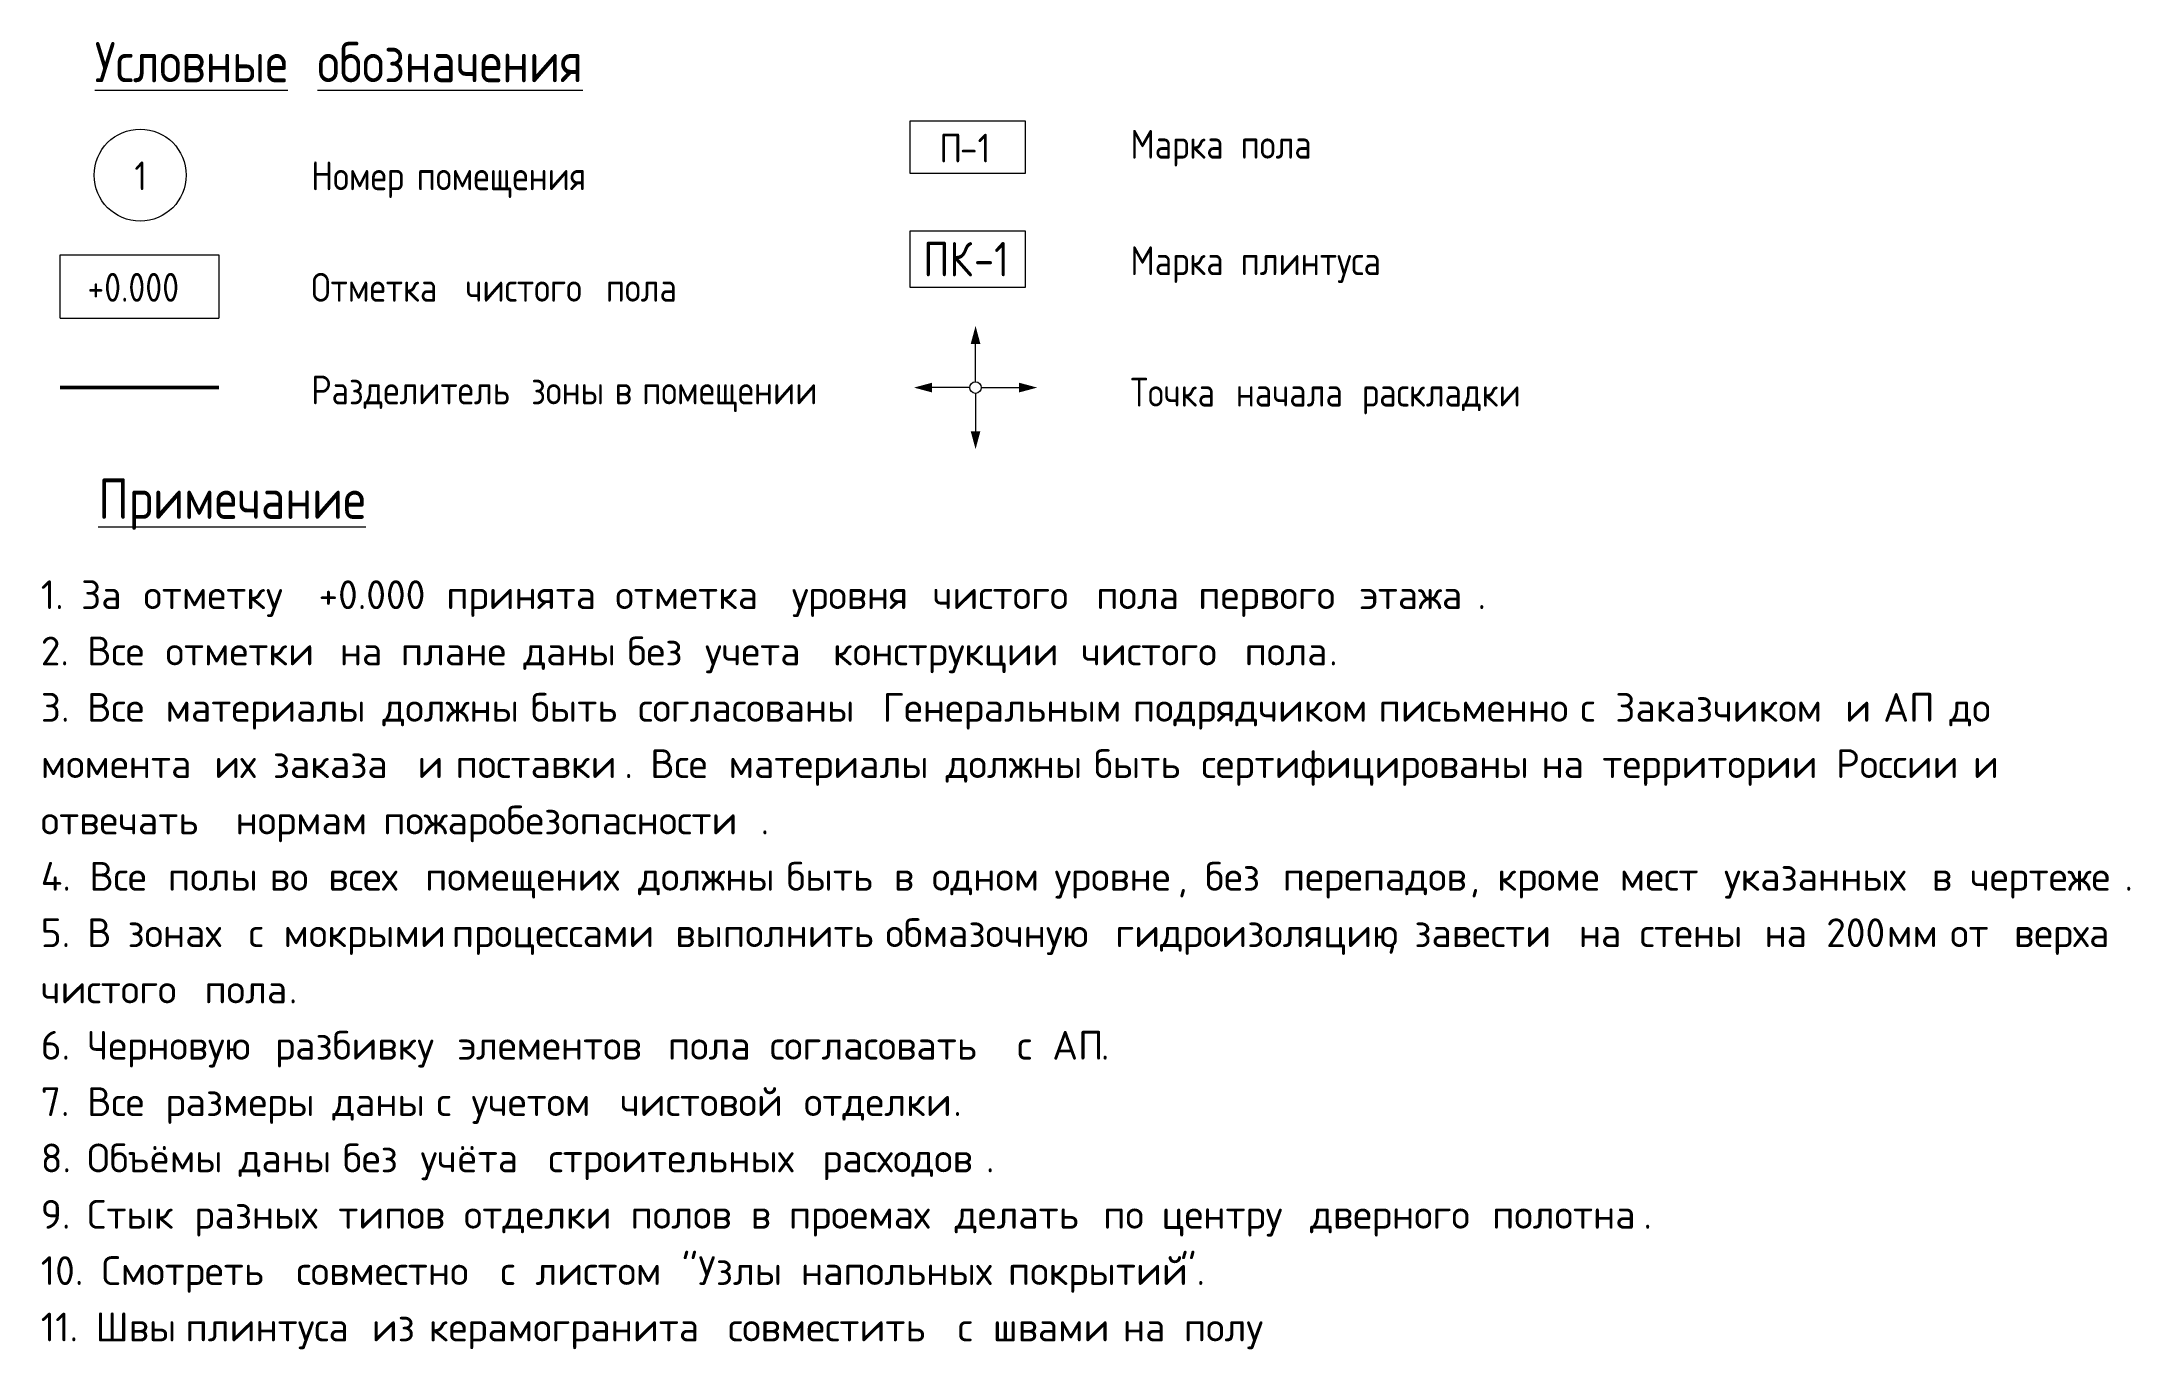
# Model space of a CAD drawing. Header units: millimetres. Extents: x 81633 to 280618, y -8553 to 29000.
# Drawn here: x 280436.5 to 280618, y 3746.2 to 3859.8 of the extents above; entities that cross this region are included whole.
import ezdxf

# ---------------------------------------------------------------- set-up
doc = ezdxf.new("R2010")
doc.units = ezdxf.units.MM
doc.linetypes.add('200_ШТРИХ__ш1_п0_6_', pattern=[800, 500, -300])
for name, color, linetype, lineweight in [('A-DETL', 7, 'Continuous', 9), ('A-DETL-3', 7, '200_ШТРИХ__ш1_п0_6_', 50), ('G-ANNO-TEXT', 7, 'Continuous', 9)]:
    doc.layers.add(name, color=color, linetype=linetype, lineweight=lineweight)
doc.layers.add('A-DETL-GENF-8', color=1, linetype='Continuous', lineweight=9, true_color=0xff0000)
doc.layers.add('G-ANNO-TEXT-2', color=1, linetype='Continuous', lineweight=9, true_color=0xff0000)
doc.styles.add('GOST Common_6', font='GOST_Common.ttf', dxfattribs={"width": 0.9, "height": 3.5})
doc.styles.add('GOST Common_7', font='GOST_Common.ttf', dxfattribs={"width": 0.9, "height": 2.5})
doc.styles.add('GOST Common_8', font='GOST_Common.ttf', dxfattribs={"width": 0.9, "height": 3})
doc.styles.add('ISOCPEUR_3', font='isocpeur.ttf', dxfattribs={"width": 0.9, "height": 2.5})
doc.styles.add('ISOCPEUR_4', font='isocpeur.ttf', dxfattribs={"height": 2.5})

msp = doc.modelspace()

# ---------------------------------------------------------------- texts
at = {"layer": 'G-ANNO-TEXT', "attachment_point": 1}
for s, insert, char_height, width, style in [('\\LУсловные', (280441.08, 3859.77), 3.5, 22.1506, 'GOST Common_6'), ('\\L\\fGOST Common|b0|i0|c204|p34|;\\W.9;\\L ', (280459.36, 3859.77), 3.5, 1.2987, 'GOST Common_6'), ('\\Lобозначения', (280460.43, 3859.77), 3.5, 30.1595, 'GOST Common_6'), ('Марка', (280531.1, 3852.13), 2.5, 10.6785, 'GOST Common_7'), ('\\fGOST Common|b0|i0|c204|p34|;\\W.9; ', (280539.91, 3852.13), 2.5, 0.938, 'GOST Common_7'), ('\\fISOCPEUR|b0|i0|c204|p34|;\\W.9;П', (280514.49, 3851.8), 2.5, 2.1646, 'ISOCPEUR_3'), ('-1', (280516.28, 3851.8), 2.5, 3.319, 'ISOCPEUR_3'), ('пола', (280540.68, 3852.13), 2.5, 8.0089, 'GOST Common_7'), ('\\fGOST Common|b0|i0|c204|p34|;\\W.9;1', (280444.54, 3849.39), 2.5, 1.3709, 'GOST Common_7'), ('Номер', (280459.9, 3849.39), 2.5, 10.1734, 'GOST Common_7'), ('\\fGOST Common|b0|i0|c204|p34|;\\W.9; ', (280468.3, 3849.39), 2.5, 0.938, 'GOST Common_7'), ('помещения', (280469.07, 3849.39), 2.5, 18.543, 'GOST Common_7'), ('Марка', (280531.1, 3842.01), 2.5, 10.6785, 'GOST Common_7'), ('\\fGOST Common|b0|i0|c204|p34|;\\W.9; ', (280539.91, 3842.01), 2.5, 0.938, 'GOST Common_7'), ('плинтуса', (280540.68, 3842.01), 2.5, 16.0177, 'GOST Common_7'), ('+0.000', (280440.44, 3839.7), 2.5, 10.5342, 'GOST Common_7'), ('Отметка', (280459.9, 3839.7), 2.5, 15.2962, 'GOST Common_7'), ('\\fGOST Common|b0|i0|c204|p34|;\\W.9; ', (280472.52, 3839.7), 2.5, 0.938, 'GOST Common_7'), ('\\fGOST Common|b0|i0|c204|p34|;\\W.9; ', (280484.73, 3839.7), 2.5, 0.938, 'GOST Common_7'), ('\\fGOST Common|b0|i0|c204|p34|;\\W.9; ', (280492.11, 3839.7), 2.5, 0.938, 'GOST Common_7'), ('чистого', (280473.3, 3839.7), 2.5, 13.8532, 'GOST Common_7'), ('пола', (280485.5, 3839.7), 2.5, 8.0089, 'GOST Common_7'), ('Разделитель', (280459.9, 3830.78), 2.5, 22.2228, 'GOST Common_7'), ('\\fGOST Common|b0|i0|c204|p34|;\\W.9; ', (280478.24, 3830.78), 2.5, 0.938, 'GOST Common_7'), ('зоны', (280479.01, 3830.78), 2.5, 7.8646, 'GOST Common_7'), ('\\fGOST Common|b0|i0|c204|p34|;\\W.9; ', (280485.5, 3830.78), 2.5, 0.938, 'GOST Common_7'), ('\\fGOST Common|b0|i0|c204|p34|;\\W.9; ', (280487.88, 3830.78), 2.5, 0.938, 'GOST Common_7'), ('Точка', (280531.1, 3830.59), 2.5, 10.1734, 'GOST Common_7'), ('\\fGOST Common|b0|i0|c204|p34|;\\W.9; ', (280539.49, 3830.59), 2.5, 0.938, 'GOST Common_7'), ('\\fGOST Common|b0|i0|c204|p34|;\\W.9; ', (280550.44, 3830.59), 2.5, 0.938, 'GOST Common_7'), ('\\fGOST Common|b0|i0|c204|p34|;\\W.9;в', (280486.28, 3830.78), 2.5, 1.9481, 'GOST Common_7'), ('помещении', (280488.66, 3830.78), 2.5, 18.543, 'GOST Common_7'), ('начала', (280540.26, 3830.59), 2.5, 12.338, 'GOST Common_7'), ('раскладки', (280551.22, 3830.59), 2.5, 17.6772, 'GOST Common_7'), ('\\LПримечание', (280441.39, 3821.83), 3.5, 28.5, 'GOST Common_6'), ('1. ', (280436.39, 3812.99), 2.5, 4.2489, 'ISOCPEUR_4'), ('За', (280439.89, 3812.99), 2.5, 4.73, 'ISOCPEUR_4'), ('\\fISOCPEUR|b0|i0|c204|p34|; ', (280443.8, 3812.99), 2.5, 1.8439, 'ISOCPEUR_4'), ('отметку', (280445.32, 3812.99), 2.5, 16.5148, 'ISOCPEUR_4'), (' +0.000 ', (280458.94, 3812.99), 2.5, 15.3924, 'ISOCPEUR_4'), ('принята', (280471.64, 3812.99), 2.5, 15.9536, 'ISOCPEUR_4'), ('\\fISOCPEUR|b0|i0|c204|p34|; ', (280484.81, 3812.99), 2.5, 1.8439, 'ISOCPEUR_4'), ('отметка', (280486.33, 3812.99), 2.5, 16.7553, 'ISOCPEUR_4'), ('\\fISOCPEUR|b0|i0|c204|p34|; ', (280500.15, 3812.99), 2.5, 1.8439, 'ISOCPEUR_4'), ('уровня', (280501.67, 3812.99), 2.5, 12.9873, 'ISOCPEUR_4'), ('\\fISOCPEUR|b0|i0|c204|p34|; ', (280512.39, 3812.99), 2.5, 1.8439, 'ISOCPEUR_4'), ('чистого', (280513.91, 3812.99), 2.5, 15.3924, 'ISOCPEUR_4'), ('\\fISOCPEUR|b0|i0|c204|p34|; ', (280526.61, 3812.99), 2.5, 1.8439, 'ISOCPEUR_4'), ('пола', (280528.13, 3812.99), 2.5, 8.8987, 'ISOCPEUR_4'), ('\\fISOCPEUR|b0|i0|c204|p34|; ', (280535.48, 3812.99), 2.5, 1.8439, 'ISOCPEUR_4'), ('первого', (280537, 3812.99), 2.5, 15.1519, 'ISOCPEUR_4'), ('\\fISOCPEUR|b0|i0|c204|p34|; ', (280549.5, 3812.99), 2.5, 1.8439, 'ISOCPEUR_4'), ('этажа', (280551.02, 3812.99), 2.5, 12.4262, 'ISOCPEUR_4'), ('\\fISOCPEUR|b0|i0|c204|p34|;.', (280561.27, 3812.99), 2.5, 0.8819, 'ISOCPEUR_4'), ('2. ', (280436.39, 3808.1), 2.5, 4.8903, 'ISOCPEUR_4'), ('Все', (280440.42, 3808.1), 2.5, 6.4135, 'ISOCPEUR_4'), ('\\fISOCPEUR|b0|i0|c204|p34|; ', (280445.72, 3808.1), 2.5, 1.8439, 'ISOCPEUR_4'), ('отметки', (280447.24, 3808.1), 2.5, 16.5148, 'ISOCPEUR_4'), ('\\fISOCPEUR|b0|i0|c204|p34|; ', (280460.86, 3808.1), 2.5, 1.8439, 'ISOCPEUR_4'), ('на', (280462.38, 3808.1), 2.5, 4.5696, 'ISOCPEUR_4'), ('\\fISOCPEUR|b0|i0|c204|p34|; ', (280466.15, 3808.1), 2.5, 1.8439, 'ISOCPEUR_4'), ('плане', (280467.68, 3808.1), 2.5, 11.0633, 'ISOCPEUR_4'), ('\\fISOCPEUR|b0|i0|c204|p34|; ', (280476.8, 3808.1), 2.5, 1.8439, 'ISOCPEUR_4'), ('даны', (280478.33, 3808.1), 2.5, 9.1392, 'ISOCPEUR_4'), ('\\fISOCPEUR|b0|i0|c204|p34|; ', (280485.87, 3808.1), 2.5, 1.8439, 'ISOCPEUR_4'), ('без', (280487.39, 3808.1), 2.5, 6.3333, 'ISOCPEUR_4'), ('\\fISOCPEUR|b0|i0|c204|p34|; ', (280492.61, 3808.1), 2.5, 1.8439, 'ISOCPEUR_4'), ('учета', (280494.13, 3808.1), 2.5, 11.6245, 'ISOCPEUR_4'), ('\\fISOCPEUR|b0|i0|c204|p34|; ', (280503.73, 3808.1), 2.5, 1.8439, 'ISOCPEUR_4'), ('конструкции', (280505.25, 3808.1), 2.5, 24.2911, 'ISOCPEUR_4'), ('\\fISOCPEUR|b0|i0|c204|p34|; ', (280525.29, 3808.1), 2.5, 1.8439, 'ISOCPEUR_4'), ('чистого', (280526.81, 3808.1), 2.5, 15.3924, 'ISOCPEUR_4'), ('\\fISOCPEUR|b0|i0|c204|p34|; ', (280539.51, 3808.1), 2.5, 1.8439, 'ISOCPEUR_4'), ('пола', (280541.03, 3808.1), 2.5, 8.8987, 'ISOCPEUR_4'), ('\\fISOCPEUR|b0|i0|c204|p34|;.', (280548.37, 3808.1), 2.5, 0.8819, 'ISOCPEUR_4'), ('3. ', (280436.39, 3803.2), 2.5, 4.8903, 'ISOCPEUR_4'), ('Все', (280440.42, 3803.2), 2.5, 6.4135, 'ISOCPEUR_4'), ('\\fISOCPEUR|b0|i0|c204|p34|; ', (280445.72, 3803.2), 2.5, 1.8439, 'ISOCPEUR_4'), ('\\fISOCPEUR|b0|i0|c204|p34|; ', (280464.57, 3803.2), 2.5, 1.8439, 'ISOCPEUR_4'), ('\\fISOCPEUR|b0|i0|c204|p34|; ', (280477.47, 3803.2), 2.5, 1.8439, 'ISOCPEUR_4'), ('быть', (280478.99, 3803.2), 2.5, 9.4599, 'ISOCPEUR_4'), ('\\fISOCPEUR|b0|i0|c204|p34|; ', (280486.79, 3803.2), 2.5, 1.8439, 'ISOCPEUR_4'), ('\\fISOCPEUR|b0|i0|c204|p34|; ', (280508.02, 3803.2), 2.5, 1.8439, 'ISOCPEUR_4'), ('Генеральным', (280509.55, 3803.2), 2.5, 24.5316, 'ISOCPEUR_4'), ('\\fISOCPEUR|b0|i0|c204|p34|; ', (280529.79, 3803.2), 2.5, 1.8439, 'ISOCPEUR_4'), ('\\fISOCPEUR|b0|i0|c204|p34|; ', (280551.15, 3803.2), 2.5, 1.8439, 'ISOCPEUR_4'), ('\\fISOCPEUR|b0|i0|c204|p34|; ', (280568.68, 3803.2), 2.5, 1.8439, 'ISOCPEUR_4'), ('\\fISOCPEUR|b0|i0|c204|p34|; ', (280571.72, 3803.2), 2.5, 1.8439, 'ISOCPEUR_4'), ('Заказчиком', (280573.24, 3803.2), 2.5, 22.3671, 'ISOCPEUR_4'), ('\\fISOCPEUR|b0|i0|c204|p34|; ', (280591.7, 3803.2), 2.5, 1.8439, 'ISOCPEUR_4'), ('\\fISOCPEUR|b0|i0|c204|p34|; ', (280595.01, 3803.2), 2.5, 1.8439, 'ISOCPEUR_4'), ('АП', (280596.53, 3803.2), 2.5, 5.1308, 'ISOCPEUR_4'), ('\\fISOCPEUR|b0|i0|c204|p34|; ', (280600.76, 3803.2), 2.5, 1.8439, 'ISOCPEUR_4'), ('\\fISOCPEUR|b0|i0|c204|p34|; ', (280605.85, 3803.2), 2.5, 1.8439, 'ISOCPEUR_4'), ('материалы', (280447.24, 3803.2), 2.5, 21.0042, 'ISOCPEUR_4'), ('должны', (280466.09, 3803.2), 2.5, 13.789, 'ISOCPEUR_4'), ('согласованы', (280488.31, 3803.2), 2.5, 23.8903, 'ISOCPEUR_4'), ('подрядчиком', (280531.31, 3803.2), 2.5, 24.0506, 'ISOCPEUR_4'), ('письменно', (280552.67, 3803.2), 2.5, 19.4008, 'ISOCPEUR_4'), ('\\fISOCPEUR|b0|i0|c204|p34|;с', (280570.2, 3803.2), 2.5, 1.8439, 'ISOCPEUR_4'), ('\\fISOCPEUR|b0|i0|c204|p34|;и', (280593.22, 3803.2), 2.5, 2.1646, 'ISOCPEUR_4'), ('до', (280602.28, 3803.2), 2.5, 4.3291, 'ISOCPEUR_4'), ('момента', (280436.39, 3798.31), 2.5, 16.4346, 'ISOCPEUR_4'), ('\\fISOCPEUR|b0|i0|c204|p34|; ', (280449.95, 3798.31), 2.5, 1.8439, 'ISOCPEUR_4'), ('их', (280451.47, 3798.31), 2.5, 4.3291, 'ISOCPEUR_4'), ('\\fISOCPEUR|b0|i0|c204|p34|; ', (280455.04, 3798.31), 2.5, 1.8439, 'ISOCPEUR_4'), ('заказа', (280456.56, 3798.31), 2.5, 13.3882, 'ISOCPEUR_4'), ('\\fISOCPEUR|b0|i0|c204|p34|; ', (280467.61, 3798.31), 2.5, 1.8439, 'ISOCPEUR_4'), ('\\fISOCPEUR|b0|i0|c204|p34|;и', (280469.13, 3798.31), 2.5, 2.1646, 'ISOCPEUR_4'), ('\\fISOCPEUR|b0|i0|c204|p34|; ', (280470.92, 3798.31), 2.5, 1.8439, 'ISOCPEUR_4'), ('поставки', (280472.44, 3798.31), 2.5, 17.7975, 'ISOCPEUR_4'), ('Все', (280489.37, 3798.31), 2.5, 6.4135, 'ISOCPEUR_4'), ('\\fISOCPEUR|b0|i0|c204|p34|; ', (280494.66, 3798.31), 2.5, 1.8439, 'ISOCPEUR_4'), ('материалы', (280496.18, 3798.31), 2.5, 21.0042, 'ISOCPEUR_4'), ('\\fISOCPEUR|b0|i0|c204|p34|; ', (280513.51, 3798.31), 2.5, 1.8439, 'ISOCPEUR_4'), ('должны', (280515.04, 3798.31), 2.5, 13.789, 'ISOCPEUR_4'), ('\\fISOCPEUR|b0|i0|c204|p34|; ', (280526.41, 3798.31), 2.5, 1.8439, 'ISOCPEUR_4'), ('быть', (280527.93, 3798.31), 2.5, 9.4599, 'ISOCPEUR_4'), ('\\fISOCPEUR|b0|i0|c204|p34|; ', (280535.74, 3798.31), 2.5, 1.8439, 'ISOCPEUR_4'), ('сертифицированы', (280537.26, 3798.31), 2.5, 33.9915, 'ISOCPEUR_4'), ('\\fISOCPEUR|b0|i0|c204|p34|; ', (280565.31, 3798.31), 2.5, 1.8439, 'ISOCPEUR_4'), ('на', (280566.83, 3798.31), 2.5, 4.5696, 'ISOCPEUR_4'), ('\\fISOCPEUR|b0|i0|c204|p34|; ', (280570.6, 3798.31), 2.5, 1.8439, 'ISOCPEUR_4'), ('территории', (280572.12, 3798.31), 2.5, 22.7679, 'ISOCPEUR_4'), ('\\fISOCPEUR|b0|i0|c204|p34|; ', (280590.91, 3798.31), 2.5, 1.8439, 'ISOCPEUR_4'), ('России', (280592.43, 3798.31), 2.5, 12.5865, 'ISOCPEUR_4'), ('\\fISOCPEUR|b0|i0|c204|p34|; ', (280602.81, 3798.31), 2.5, 1.8439, 'ISOCPEUR_4'), ('\\fISOCPEUR|b0|i0|c204|p34|;и', (280604.33, 3798.31), 2.5, 2.1646, 'ISOCPEUR_4'), ('\\fISOCPEUR|b0|i0|c204|p34|; ', (280606.12, 3798.31), 2.5, 1.8439, 'ISOCPEUR_4'), ('. ', (280487.12, 3798.31), 2.5, 2.7257, 'ISOCPEUR_4'), ('отвечать', (280436.39, 3793.41), 2.5, 18.6793, 'ISOCPEUR_4'), ('\\fISOCPEUR|b0|i0|c204|p34|; ', (280451.8, 3793.41), 2.5, 1.8439, 'ISOCPEUR_4'), ('нормам', (280453.32, 3793.41), 2.5, 13.7089, 'ISOCPEUR_4'), ('\\fISOCPEUR|b0|i0|c204|p34|; ', (280464.63, 3793.41), 2.5, 1.8439, 'ISOCPEUR_4'), ('пожаробезопасности', (280466.15, 3793.41), 2.5, 39.7637, 'ISOCPEUR_4'), ('\\fISOCPEUR|b0|i0|c204|p34|;.', (280498.96, 3793.41), 2.5, 0.8819, 'ISOCPEUR_4'), ('4. ', (280436.39, 3788.52), 2.5, 5.1308, 'ISOCPEUR_4'), ('Все', (280440.62, 3788.52), 2.5, 6.4135, 'ISOCPEUR_4'), ('\\fISOCPEUR|b0|i0|c204|p34|; ', (280445.91, 3788.52), 2.5, 1.8439, 'ISOCPEUR_4'), ('\\fISOCPEUR|b0|i0|c204|p34|; ', (280454.78, 3788.52), 2.5, 1.8439, 'ISOCPEUR_4'), ('\\fISOCPEUR|b0|i0|c204|p34|; ', (280459.87, 3788.52), 2.5, 1.8439, 'ISOCPEUR_4'), ('\\fISOCPEUR|b0|i0|c204|p34|; ', (280468.27, 3788.52), 2.5, 1.8439, 'ISOCPEUR_4'), ('\\fISOCPEUR|b0|i0|c204|p34|; ', (280486.79, 3788.52), 2.5, 1.8439, 'ISOCPEUR_4'), ('\\fISOCPEUR|b0|i0|c204|p34|; ', (280499.69, 3788.52), 2.5, 1.8439, 'ISOCPEUR_4'), ('быть', (280501.21, 3788.52), 2.5, 9.4599, 'ISOCPEUR_4'), ('\\fISOCPEUR|b0|i0|c204|p34|; ', (280509.02, 3788.52), 2.5, 1.8439, 'ISOCPEUR_4'), ('\\fISOCPEUR|b0|i0|c204|p34|; ', (280512.32, 3788.52), 2.5, 1.8439, 'ISOCPEUR_4'), ('\\fISOCPEUR|b0|i0|c204|p34|; ', (280522.97, 3788.52), 2.5, 1.8439, 'ISOCPEUR_4'), ('без', (280537.59, 3788.52), 2.5, 6.3333, 'ISOCPEUR_4'), ('\\fISOCPEUR|b0|i0|c204|p34|; ', (280542.82, 3788.52), 2.5, 1.8439, 'ISOCPEUR_4'), ('\\fISOCPEUR|b0|i0|c204|p34|; ', (280572.12, 3788.52), 2.5, 1.8439, 'ISOCPEUR_4'), ('\\fISOCPEUR|b0|i0|c204|p34|; ', (280581.18, 3788.52), 2.5, 1.8439, 'ISOCPEUR_4'), ('\\fISOCPEUR|b0|i0|c204|p34|; ', (280599.24, 3788.52), 2.5, 1.8439, 'ISOCPEUR_4'), ('\\fISOCPEUR|b0|i0|c204|p34|; ', (280602.55, 3788.52), 2.5, 1.8439, 'ISOCPEUR_4'), ('полы', (280447.44, 3788.52), 2.5, 8.8987, 'ISOCPEUR_4'), ('во', (280456.3, 3788.52), 2.5, 4.3291, 'ISOCPEUR_4'), ('всех', (280461.39, 3788.52), 2.5, 8.3376, 'ISOCPEUR_4'), ('помещених', (280469.79, 3788.52), 2.5, 20.6034, 'ISOCPEUR_4'), ('должны', (280488.31, 3788.52), 2.5, 13.789, 'ISOCPEUR_4'), ('\\fISOCPEUR|b0|i0|c204|p34|;в', (280510.54, 3788.52), 2.5, 2.1646, 'ISOCPEUR_4'), ('одном', (280513.85, 3788.52), 2.5, 11.0633, 'ISOCPEUR_4'), ('уровне', (280524.5, 3788.52), 2.5, 12.9873, 'ISOCPEUR_4'), ('перепадов', (280544.34, 3788.52), 2.5, 19.7215, 'ISOCPEUR_4'), ('кроме', (280562.99, 3788.52), 2.5, 11.0633, 'ISOCPEUR_4'), ('мест', (280573.64, 3788.52), 2.5, 9.1392, 'ISOCPEUR_4'), ('указанных', (280582.7, 3788.52), 2.5, 20.0422, 'ISOCPEUR_4'), ('\\fISOCPEUR|b0|i0|c204|p34|;в', (280600.76, 3788.52), 2.5, 2.1646, 'ISOCPEUR_4'), ('чертеже', (280604.07, 3788.52), 2.5, 16.2743, 'ISOCPEUR_4'), (', ', (280535.21, 3788.52), 2.5, 2.8861, 'ISOCPEUR_4'), (', ', (280560.61, 3788.52), 2.5, 2.8861, 'ISOCPEUR_4'), ('\\fISOCPEUR|b0|i0|c204|p34|;.', (280617.5, 3788.52), 2.5, 0.8819, 'ISOCPEUR_4'), ('5. ', (280436.39, 3783.62), 2.5, 4.8903, 'ISOCPEUR_4'), ('\\fISOCPEUR|b0|i0|c204|p34|;В', (280440.42, 3783.62), 2.5, 2.4051, 'ISOCPEUR_4'), ('\\fISOCPEUR|b0|i0|c204|p34|; ', (280442.41, 3783.62), 2.5, 1.8439, 'ISOCPEUR_4'), ('зонах', (280443.93, 3783.62), 2.5, 10.903, 'ISOCPEUR_4'), ('\\fISOCPEUR|b0|i0|c204|p34|; ', (280452.93, 3783.62), 2.5, 1.8439, 'ISOCPEUR_4'), ('\\fISOCPEUR|b0|i0|c204|p34|; ', (280455.97, 3783.62), 2.5, 1.8439, 'ISOCPEUR_4'), ('\\fISOCPEUR|b0|i0|c204|p34|; ', (280470.59, 3783.62), 2.5, 1.8439, 'ISOCPEUR_4'), ('\\fISOCPEUR|b0|i0|c204|p34|; ', (280490.03, 3783.62), 2.5, 1.8439, 'ISOCPEUR_4'), ('\\fISOCPEUR|b0|i0|c204|p34|; ', (280508.29, 3783.62), 2.5, 1.8439, 'ISOCPEUR_4'), ('обмазочную', (280509.81, 3783.62), 2.5, 22.3671, 'ISOCPEUR_4'), ('\\fISOCPEUR|b0|i0|c204|p34|; ', (280528.27, 3783.62), 2.5, 1.8439, 'ISOCPEUR_4'), ('гидроизоляцию', (280529.79, 3783.62), 2.5, 28.6202, 'ISOCPEUR_4'), ('завести', (280555.78, 3783.62), 2.5, 15.4726, 'ISOCPEUR_4'), ('\\fISOCPEUR|b0|i0|c204|p34|; ', (280568.55, 3783.62), 2.5, 1.8439, 'ISOCPEUR_4'), ('\\fISOCPEUR|b0|i0|c204|p34|; ', (280573.84, 3783.62), 2.5, 1.8439, 'ISOCPEUR_4'), ('\\fISOCPEUR|b0|i0|c204|p34|; ', (280584.69, 3783.62), 2.5, 1.8439, 'ISOCPEUR_4'), (' 200', (280589.98, 3783.62), 2.5, 8.3375, 'ISOCPEUR_4'), ('\\fISOCPEUR|b0|i0|c204|p34|; ', (280600.83, 3783.62), 2.5, 1.8439, 'ISOCPEUR_4'), ('\\fISOCPEUR|b0|i0|c204|p34|; ', (280606.38, 3783.62), 2.5, 1.8439, 'ISOCPEUR_4'), ('\\fISOCPEUR|b0|i0|c204|p34|; ', (280617.03, 3783.62), 2.5, 1.8439, 'ISOCPEUR_4'), ('\\fISOCPEUR|b0|i0|c204|p34|;с', (280454.45, 3783.62), 2.5, 1.8439, 'ISOCPEUR_4'), ('мокрыми', (280457.49, 3783.62), 2.5, 15.8734, 'ISOCPEUR_4'), ('процессами', (280472.11, 3783.62), 2.5, 21.7257, 'ISOCPEUR_4'), ('выполнить', (280491.55, 3783.62), 2.5, 20.2827, 'ISOCPEUR_4'), (', ', (280553.4, 3783.62), 2.5, 2.8861, 'ISOCPEUR_4'), ('на', (280570.07, 3783.62), 2.5, 4.5696, 'ISOCPEUR_4'), ('стены', (280575.36, 3783.62), 2.5, 11.3038, 'ISOCPEUR_4'), ('на', (280586.21, 3783.62), 2.5, 4.5696, 'ISOCPEUR_4'), ('мм', (280596.86, 3783.62), 2.5, 4.8101, 'ISOCPEUR_4'), ('от', (280602.35, 3783.62), 2.5, 4.8903, 'ISOCPEUR_4'), ('верха', (280607.9, 3783.62), 2.5, 11.0633, 'ISOCPEUR_4'), ('чистого', (280436.39, 3778.73), 2.5, 15.3924, 'ISOCPEUR_4'), ('\\fISOCPEUR|b0|i0|c204|p34|; ', (280449.09, 3778.73), 2.5, 1.8439, 'ISOCPEUR_4'), ('пола', (280450.61, 3778.73), 2.5, 8.8987, 'ISOCPEUR_4'), ('\\fISOCPEUR|b0|i0|c204|p34|;.', (280457.95, 3778.73), 2.5, 0.8819, 'ISOCPEUR_4'), ('разбивку', (280456.76, 3773.84), 2.5, 17.3966, 'ISOCPEUR_4'), ('АП', (280524.3, 3773.84), 2.5, 5.1308, 'ISOCPEUR_4'), ('6. ', (280436.39, 3773.84), 2.5, 4.8903, 'ISOCPEUR_4'), ('Черновую', (280440.42, 3773.84), 2.5, 17.9578, 'ISOCPEUR_4'), ('\\fISOCPEUR|b0|i0|c204|p34|; ', (280455.24, 3773.84), 2.5, 1.8439, 'ISOCPEUR_4'), ('\\fISOCPEUR|b0|i0|c204|p34|; ', (280471.12, 3773.84), 2.5, 1.8439, 'ISOCPEUR_4'), ('элементов', (280472.64, 3773.84), 2.5, 20.2827, 'ISOCPEUR_4'), ('\\fISOCPEUR|b0|i0|c204|p34|; ', (280489.37, 3773.84), 2.5, 1.8439, 'ISOCPEUR_4'), ('пола', (280490.89, 3773.84), 2.5, 8.8987, 'ISOCPEUR_4'), ('\\fISOCPEUR|b0|i0|c204|p34|; ', (280498.24, 3773.84), 2.5, 1.8439, 'ISOCPEUR_4'), ('согласовать', (280499.76, 3773.84), 2.5, 24.211, 'ISOCPEUR_4'), ('\\fISOCPEUR|b0|i0|c204|p34|; ', (280519.73, 3773.84), 2.5, 1.8439, 'ISOCPEUR_4'), ('\\fISOCPEUR|b0|i0|c204|p34|;с', (280521.25, 3773.84), 2.5, 1.8439, 'ISOCPEUR_4'), ('\\fISOCPEUR|b0|i0|c204|p34|; ', (280522.78, 3773.84), 2.5, 1.8439, 'ISOCPEUR_4'), ('\\fISOCPEUR|b0|i0|c204|p34|;.', (280528.53, 3773.84), 2.5, 0.8819, 'ISOCPEUR_4'), ('7. ', (280436.39, 3768.94), 2.5, 4.8903, 'ISOCPEUR_4'), ('Все', (280440.42, 3768.94), 2.5, 6.4135, 'ISOCPEUR_4'), ('\\fISOCPEUR|b0|i0|c204|p34|; ', (280445.72, 3768.94), 2.5, 1.8439, 'ISOCPEUR_4'), ('размеры', (280447.24, 3768.94), 2.5, 15.7131, 'ISOCPEUR_4'), ('\\fISOCPEUR|b0|i0|c204|p34|; ', (280460.2, 3768.94), 2.5, 1.8439, 'ISOCPEUR_4'), ('\\fISOCPEUR|b0|i0|c204|p34|; ', (280469.26, 3768.94), 2.5, 1.8439, 'ISOCPEUR_4'), ('\\fISOCPEUR|b0|i0|c204|p34|; ', (280472.31, 3768.94), 2.5, 1.8439, 'ISOCPEUR_4'), ('\\fISOCPEUR|b0|i0|c204|p34|; ', (280485.2, 3768.94), 2.5, 1.8439, 'ISOCPEUR_4'), ('чистовой', (280486.73, 3768.94), 2.5, 17.557, 'ISOCPEUR_4'), ('\\fISOCPEUR|b0|i0|c204|p34|; ', (280501.21, 3768.94), 2.5, 1.8439, 'ISOCPEUR_4'), ('даны', (280461.72, 3768.94), 2.5, 9.1392, 'ISOCPEUR_4'), ('\\fISOCPEUR|b0|i0|c204|p34|;с', (280470.78, 3768.94), 2.5, 1.8439, 'ISOCPEUR_4'), ('учетом', (280473.83, 3768.94), 2.5, 13.789, 'ISOCPEUR_4'), ('отделки', (280502.73, 3768.94), 2.5, 15.7131, 'ISOCPEUR_4'), ('\\fISOCPEUR|b0|i0|c204|p34|;.', (280515.7, 3768.94), 2.5, 0.8819, 'ISOCPEUR_4'), ('8. ', (280436.39, 3764.05), 2.5, 4.8903, 'ISOCPEUR_4'), ('Объёмы', (280440.42, 3764.05), 2.5, 14.1097, 'ISOCPEUR_4'), ('\\fISOCPEUR|b0|i0|c204|p34|; ', (280452.07, 3764.05), 2.5, 1.8439, 'ISOCPEUR_4'), ('даны', (280453.59, 3764.05), 2.5, 9.1392, 'ISOCPEUR_4'), ('\\fISOCPEUR|b0|i0|c204|p34|; ', (280461.13, 3764.05), 2.5, 1.8439, 'ISOCPEUR_4'), ('без', (280462.65, 3764.05), 2.5, 6.3333, 'ISOCPEUR_4'), ('\\fISOCPEUR|b0|i0|c204|p34|; ', (280467.87, 3764.05), 2.5, 1.8439, 'ISOCPEUR_4'), ('учёта', (280469.4, 3764.05), 2.5, 11.6245, 'ISOCPEUR_4'), ('\\fISOCPEUR|b0|i0|c204|p34|; ', (280478.99, 3764.05), 2.5, 1.8439, 'ISOCPEUR_4'), ('строительных', (280480.51, 3764.05), 2.5, 27.0169, 'ISOCPEUR_4'), ('\\fISOCPEUR|b0|i0|c204|p34|; ', (280502.8, 3764.05), 2.5, 1.8439, 'ISOCPEUR_4'), ('расходов', (280504.32, 3764.05), 2.5, 17.2363, 'ISOCPEUR_4'), ('\\fISOCPEUR|b0|i0|c204|p34|;.', (280518.54, 3764.05), 2.5, 0.8819, 'ISOCPEUR_4'), ('9. ', (280436.39, 3759.15), 2.5, 4.8903, 'ISOCPEUR_4'), ('Стык', (280440.42, 3759.15), 2.5, 9.4599, 'ISOCPEUR_4'), ('\\fISOCPEUR|b0|i0|c204|p34|; ', (280448.23, 3759.15), 2.5, 1.8439, 'ISOCPEUR_4'), ('разных', (280449.75, 3759.15), 2.5, 13.308, 'ISOCPEUR_4'), ('\\fISOCPEUR|b0|i0|c204|p34|; ', (280460.73, 3759.15), 2.5, 1.8439, 'ISOCPEUR_4'), ('типов', (280462.25, 3759.15), 2.5, 11.384, 'ISOCPEUR_4'), ('\\fISOCPEUR|b0|i0|c204|p34|; ', (280471.64, 3759.15), 2.5, 1.8439, 'ISOCPEUR_4'), ('отделки', (280473.17, 3759.15), 2.5, 15.7131, 'ISOCPEUR_4'), ('\\fISOCPEUR|b0|i0|c204|p34|; ', (280486.13, 3759.15), 2.5, 1.8439, 'ISOCPEUR_4'), ('полов', (280487.65, 3759.15), 2.5, 10.8228, 'ISOCPEUR_4'), ('\\fISOCPEUR|b0|i0|c204|p34|; ', (280496.58, 3759.15), 2.5, 1.8439, 'ISOCPEUR_4'), ('\\fISOCPEUR|b0|i0|c204|p34|;в', (280498.1, 3759.15), 2.5, 2.1646, 'ISOCPEUR_4'), ('\\fISOCPEUR|b0|i0|c204|p34|; ', (280499.89, 3759.15), 2.5, 1.8439, 'ISOCPEUR_4'), ('проемах', (280501.41, 3759.15), 2.5, 15.6329, 'ISOCPEUR_4'), ('\\fISOCPEUR|b0|i0|c204|p34|; ', (280514.31, 3759.15), 2.5, 1.8439, 'ISOCPEUR_4'), ('делать', (280515.83, 3759.15), 2.5, 13.789, 'ISOCPEUR_4'), ('\\fISOCPEUR|b0|i0|c204|p34|; ', (280527.21, 3759.15), 2.5, 1.8439, 'ISOCPEUR_4'), ('по', (280528.73, 3759.15), 2.5, 4.3291, 'ISOCPEUR_4'), ('\\fISOCPEUR|b0|i0|c204|p34|; ', (280532.3, 3759.15), 2.5, 1.8439, 'ISOCPEUR_4'), ('центру', (280533.82, 3759.15), 2.5, 13.789, 'ISOCPEUR_4'), ('\\fISOCPEUR|b0|i0|c204|p34|; ', (280545.2, 3759.15), 2.5, 1.8439, 'ISOCPEUR_4'), ('дверного', (280546.72, 3759.15), 2.5, 17.3164, 'ISOCPEUR_4'), ('\\fISOCPEUR|b0|i0|c204|p34|; ', (280561.01, 3759.15), 2.5, 1.8439, 'ISOCPEUR_4'), ('полотна', (280562.53, 3759.15), 2.5, 15.9536, 'ISOCPEUR_4'), ('\\fISOCPEUR|b0|i0|c204|p34|;.', (280575.69, 3759.15), 2.5, 0.8819, 'ISOCPEUR_4'), ('10. ', (280436.39, 3754.26), 2.5, 6.4135, 'ISOCPEUR_4'), ('Смотреть', (280441.68, 3754.26), 2.5, 18.6793, 'ISOCPEUR_4'), ('\\fISOCPEUR|b0|i0|c204|p34|; ', (280457.09, 3754.26), 2.5, 1.8439, 'ISOCPEUR_4'), ('\\fISOCPEUR|b0|i0|c204|p34|; ', (280474.82, 3754.26), 2.5, 1.8439, 'ISOCPEUR_4'), ('\\fISOCPEUR|b0|i0|c204|p34|; ', (280477.86, 3754.26), 2.5, 1.8439, 'ISOCPEUR_4'), (' "', (280490.5, 3754.26), 2.5, 3.6878, 'ISOCPEUR_4'), ('Узлы', (280493.54, 3754.26), 2.5, 8.9789, 'ISOCPEUR_4'), ('\\fISOCPEUR|b0|i0|c204|p34|; ', (280500.95, 3754.26), 2.5, 1.8439, 'ISOCPEUR_4'), ('\\fISOCPEUR|b0|i0|c204|p34|; ', (280518.94, 3754.26), 2.5, 1.8439, 'ISOCPEUR_4'), ('покрытий', (280520.46, 3754.26), 2.5, 18.1181, 'ISOCPEUR_4'), ('".', (280535.41, 3754.26), 2.5, 2.7257, 'ISOCPEUR_4'), ('совместно', (280458.61, 3754.26), 2.5, 19.6413, 'ISOCPEUR_4'), ('\\fISOCPEUR|b0|i0|c204|p34|;с', (280476.34, 3754.26), 2.5, 1.8439, 'ISOCPEUR_4'), ('листом', (280479.38, 3754.26), 2.5, 13.4683, 'ISOCPEUR_4'), ('напольных', (280502.47, 3754.26), 2.5, 19.962, 'ISOCPEUR_4'), ('11. ', (280436.39, 3749.36), 2.5, 5.7721, 'ISOCPEUR_4'), ('Швы', (280441.15, 3749.36), 2.5, 7.616, 'ISOCPEUR_4'), ('\\fISOCPEUR|b0|i0|c204|p34|; ', (280447.44, 3749.36), 2.5, 1.8439, 'ISOCPEUR_4'), ('плинтуса', (280448.96, 3749.36), 2.5, 17.7975, 'ISOCPEUR_4'), ('\\fISOCPEUR|b0|i0|c204|p34|; ', (280463.64, 3749.36), 2.5, 1.8439, 'ISOCPEUR_4'), ('из', (280465.16, 3749.36), 2.5, 4.1688, 'ISOCPEUR_4'), ('\\fISOCPEUR|b0|i0|c204|p34|; ', (280468.6, 3749.36), 2.5, 1.8439, 'ISOCPEUR_4'), ('керамогранита', (280470.12, 3749.36), 2.5, 29.6624, 'ISOCPEUR_4'), ('\\fISOCPEUR|b0|i0|c204|p34|; ', (280494.6, 3749.36), 2.5, 1.8439, 'ISOCPEUR_4'), ('совместить', (280496.12, 3749.36), 2.5, 22.3671, 'ISOCPEUR_4'), ('\\fISOCPEUR|b0|i0|c204|p34|; ', (280514.57, 3749.36), 2.5, 1.8439, 'ISOCPEUR_4'), ('\\fISOCPEUR|b0|i0|c204|p34|;с', (280516.09, 3749.36), 2.5, 1.8439, 'ISOCPEUR_4'), ('\\fISOCPEUR|b0|i0|c204|p34|; ', (280517.62, 3749.36), 2.5, 1.8439, 'ISOCPEUR_4'), ('швами', (280519.14, 3749.36), 2.5, 11.865, 'ISOCPEUR_4'), ('\\fISOCPEUR|b0|i0|c204|p34|; ', (280528.93, 3749.36), 2.5, 1.8439, 'ISOCPEUR_4'), ('на', (280530.45, 3749.36), 2.5, 4.5696, 'ISOCPEUR_4'), ('\\fISOCPEUR|b0|i0|c204|p34|; ', (280534.22, 3749.36), 2.5, 1.8439, 'ISOCPEUR_4'), ('полу', (280535.74, 3749.36), 2.5, 8.6582, 'ISOCPEUR_4')]:
    msp.add_mtext(s, dxfattribs=dict(at, insert=insert, char_height=char_height, width=width, style=style))
at = {"layer": 'G-ANNO-TEXT-2', "char_height": 3, "attachment_point": 1, "style": 'GOST Common_8'}
for s, insert, width in [('ПК', (280513.09, 3842.4), 5.3392), ('-1', (280517.5, 3842.4), 4.0405)]:
    msp.add_mtext(s, dxfattribs=dict(at, insert=insert, width=width))

# ---------------------------------------------------------------- hatches: boundary and pattern name
at = {"layer": 'A-DETL-GENF-8'}
for points in [[(280517.22, 3833.53), (280518.06, 3833.53), (280517.64, 3835.1)], [(280513.85, 3829.32), (280513.85, 3830.16), (280512.29, 3829.74)], [(280521.43, 3829.32), (280523, 3829.74), (280521.43, 3830.16)], [(280517.64, 3824.39), (280518.06, 3825.95), (280517.22, 3825.95)]]:
    msp.add_hatch(color=256, dxfattribs=at).paths.add_polyline_path(points)

# ---------------------------------------------------------------- linework, layer by layer
at = {"layer": 'A-DETL'}
for p, q in [((280511.95, 3852.91), (280521.95, 3852.91)), ((280511.95, 3848.35), (280511.95, 3852.91)), ((280521.95, 3852.91), (280521.95, 3848.35)), ((280521.95, 3848.35), (280511.95, 3848.35)), ((280511.95, 3843.35), (280521.95, 3843.35)), ((280511.95, 3838.43), (280511.95, 3843.35)), ((280521.95, 3843.35), (280521.95, 3838.43)), ((280438.08, 3841.28), (280451.87, 3841.28)), ((280438.08, 3835.78), (280438.08, 3841.28)), ((280451.87, 3841.28), (280451.87, 3835.78)), ((280521.95, 3838.43), (280511.95, 3838.43)), ((280438.08, 3835.78), (280451.87, 3835.78)), ((280517.64, 3830.24), (280517.64, 3833.53)), ((280517.14, 3829.74), (280513.85, 3829.74)), ((280517.64, 3829.24), (280517.64, 3825.95)), ((280518.14, 3829.74), (280521.43, 3829.74))]:
    msp.add_line(p, q, dxfattribs=at)
for centre, radius in [((280445.03, 3848.2), 4), ((280517.64, 3829.74), 0.5)]:
    msp.add_circle(centre, radius, dxfattribs=at)
at = {"layer": 'A-DETL-3'}
msp.add_line((280451.87, 3829.74), (280438.08, 3829.74), dxfattribs=at)

msp.set_redraw_order([(e.dxf.handle, doc.entitydb.next_handle()) for e in msp.query("TEXT MTEXT ATTDEF DIMENSION ARC_DIMENSION")])  # texts and dimensions are drawn at this point

doc.saveas('drawing.dxf')
